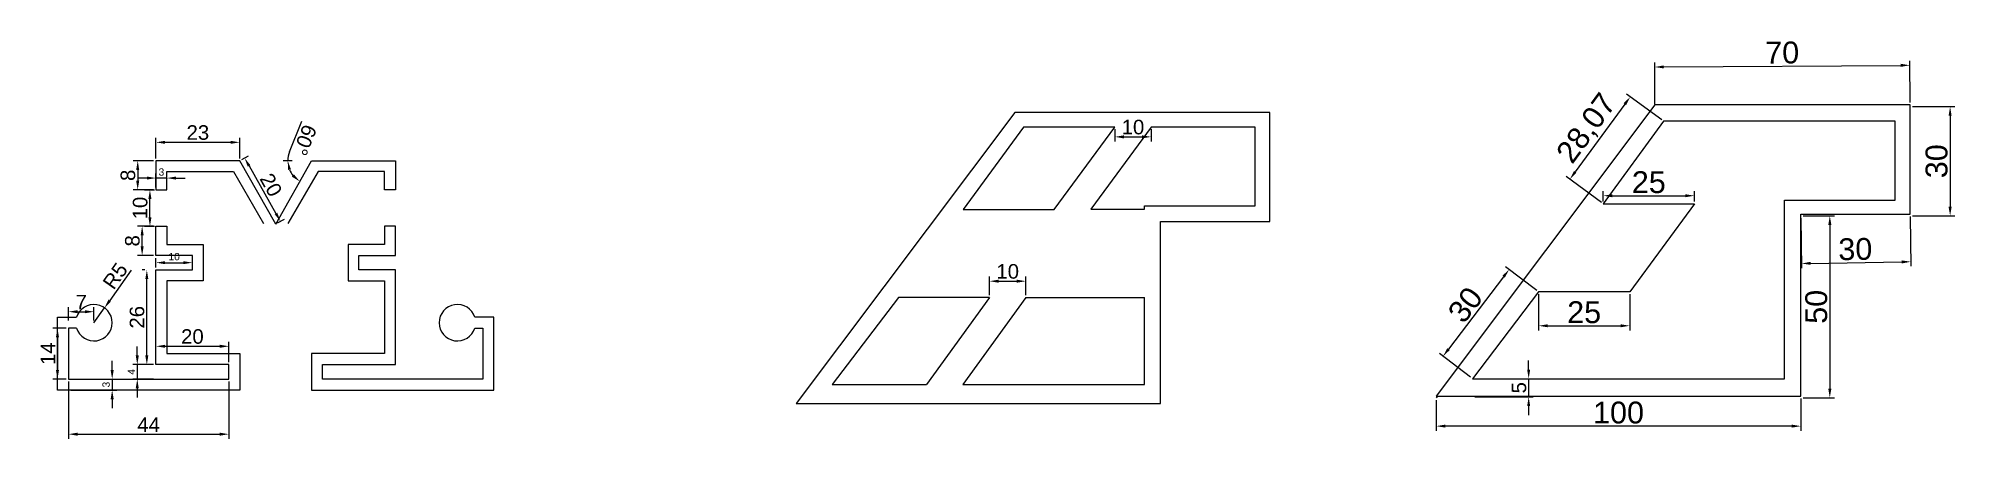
# Model space of a CAD drawing. Header units: millimetres. Extents: x 1484 to 6560, y 1637 to 2010.
# Drawn here: x 1677 to 2203, y 1812 to 1922 of the extents above; entities that cross this region are included whole.
import ezdxf

# ---------------------------------------------------------------- set-up
doc = ezdxf.new("R2010")
doc.units = ezdxf.units.MM
doc.styles.get("Standard").update_dxf_attribs({"font": 'arial.ttf'})
doc.dimstyles.new('ISO-25', dxfattribs={"dimtxt": 4, "dimasz": 2.5, "dimexe": 1.25, "dimexo": 0.625, "dimtad": 1, "dimtxsty": 'Standard', "dimcen": 2.5, "dimclrd": 1, "dimclrt": 4, "dimadec": 0, "dimazin": 0, "dimtfac": 1, "dimtmove": 0, "dimatfit": 3, "dimfxl": 1, "dimtfillclr": 6, "dimarcsym": 0})

msp = doc.modelspace()

# ---------------------------------------------------------------- blocks, each defined once
blk = doc.blocks.new('*D11')
at = {"color": 0, "linetype": 'Continuous', "lineweight": -2, "transparency": 16777216}
for p, q in [((1709.13, 1888.58), (1709.13, 1894.26)), ((1732.13, 1888.58), (1732.13, 1894.26))]:
    blk.add_line(p, q, dxfattribs=at)
at = {"color": 1, "linetype": 'Continuous', "lineweight": -2, "transparency": 16777216}
blk.add_line((1711.63, 1893.01), (1729.63, 1893.01), dxfattribs=at)
at = {"color": 1, "linetype": 'Continuous', "transparency": 16777216}
for points in [[(1711.63, 1893.42), (1711.63, 1892.59), (1709.13, 1893.01)], [(1729.63, 1893.42), (1729.63, 1892.59), (1732.13, 1893.01)]]:
    blk.add_solid(points, dxfattribs=at)
at = {"layer": 'Defpoints', "color": 0, "linetype": 'Continuous', "transparency": 16777216}
for p in [(1732.13, 1893.01), (1709.13, 1887.95), (1732.13, 1887.95)]:
    blk.add_point(p, dxfattribs=at)
at = {"color": 4, "linetype": 'Continuous', "transparency": 16777216, "insert": (1720.63, 1895.68), "char_height": 4, "attachment_point": 5}
blk.add_mtext('23', dxfattribs=at)
blk = doc.blocks.new('*D12')
at = {"color": 0, "linetype": 'Continuous', "lineweight": -2, "transparency": 16777216}
for p, q in [((1732.67, 1888.26), (1734.53, 1889.31)), ((1742.52, 1870.85), (1744.38, 1871.91))]:
    blk.add_line(p, q, dxfattribs=at)
at = {"color": 1, "linetype": 'Continuous', "lineweight": -2, "transparency": 16777216}
blk.add_line((1734.68, 1886.52), (1742.06, 1873.47), dxfattribs=at)
at = {"color": 1, "linetype": 'Continuous', "transparency": 16777216}
for points in [[(1735.04, 1886.73), (1734.31, 1886.32), (1733.44, 1888.7)], [(1742.42, 1873.67), (1741.7, 1873.26), (1743.29, 1871.29)]]:
    blk.add_solid(points, dxfattribs=at)
at = {"layer": 'Defpoints', "color": 0, "linetype": 'Continuous', "transparency": 16777216}
for p in [(1732.13, 1887.95), (1741.98, 1870.55), (1743.29, 1871.29)]:
    blk.add_point(p, dxfattribs=at)
at = {"color": 4, "linetype": 'Continuous', "transparency": 16777216, "insert": (1740.69, 1881.31), "char_height": 4, "attachment_point": 5, "rotation": 299.503}
blk.add_mtext('20', dxfattribs=at)
blk = doc.blocks.new('*D13')
at = {"color": 1, "linetype": 'Continuous', "lineweight": -2, "transparency": 16777216}
blk.add_line((1745.76, 1890.41), (1749.18, 1898.86), dxfattribs=at)
at = {"color": 0, "linetype": 'Continuous', "lineweight": -2, "transparency": 16777216}
blk.add_line((1746.48, 1887.95), (1744.04, 1887.95), dxfattribs=at)
at = {"color": 1, "linetype": 'Continuous', "lineweight": -2, "transparency": 16777216}
for start, end in [(157.9649, 180), (202.0351, 218.4619)]:
    blk.add_arc((1751.83, 1887.95), 6.54, start, end, dxfattribs=at)
at = {"color": 1, "linetype": 'Continuous', "transparency": 16777216}
for points in [[(1745.35, 1885.42), (1746.17, 1885.58), (1745.29, 1887.95)], [(1746.98, 1884.2), (1746.43, 1883.57), (1748.61, 1882.26)]]:
    blk.add_solid(points, dxfattribs=at)
at = {"layer": 'Defpoints', "color": 0, "linetype": 'Continuous', "transparency": 16777216}
for p in [(1747.1, 1887.95), (1751.83, 1887.95), (1751.83, 1887.95), (1746.84, 1883.72), (1741.98, 1870.55)]:
    blk.add_point(p, dxfattribs=at)
at = {"color": 4, "linetype": 'Continuous', "transparency": 16777216, "insert": (1749.95, 1893.63), "char_height": 4, "attachment_point": 5, "rotation": 247.9649}
blk.add_mtext('60°', dxfattribs=at)
blk = doc.blocks.new('*D14')
at = {"color": 0, "linetype": 'Continuous', "lineweight": -2, "transparency": 16777216}
for p, q in [((1685.13, 1827.33), (1685.13, 1811.58)), ((1729.13, 1827.33), (1729.13, 1811.58))]:
    blk.add_line(p, q, dxfattribs=at)
at = {"color": 1, "linetype": 'Continuous', "lineweight": -2, "transparency": 16777216}
blk.add_line((1687.63, 1812.83), (1726.63, 1812.83), dxfattribs=at)
at = {"color": 1, "linetype": 'Continuous', "transparency": 16777216}
for points in [[(1687.63, 1813.25), (1687.63, 1812.42), (1685.13, 1812.83)], [(1726.63, 1813.25), (1726.63, 1812.42), (1729.13, 1812.83)]]:
    blk.add_solid(points, dxfattribs=at)
at = {"layer": 'Defpoints', "color": 0, "linetype": 'Continuous', "transparency": 16777216}
for p in [(1685.13, 1827.95), (1729.13, 1827.95), (1729.13, 1812.83)]:
    blk.add_point(p, dxfattribs=at)
at = {"color": 4, "linetype": 'Continuous', "transparency": 16777216, "insert": (1707.13, 1815.46), "char_height": 4, "attachment_point": 5}
blk.add_mtext('44', dxfattribs=at)
blk = doc.blocks.new('*D15')
at = {"color": 1, "linetype": 'Continuous', "lineweight": -2, "transparency": 16777216}
for p, q in [((1697.12, 1830.45), (1697.12, 1832.95)), ((1697.12, 1827.95), (1697.12, 1824.95)), ((1697.12, 1822.45), (1697.12, 1819.95))]:
    blk.add_line(p, q, dxfattribs=at)
at = {"color": 0, "linetype": 'Continuous', "lineweight": -2, "transparency": 16777216}
for p, q in [((1685.75, 1827.95), (1698.37, 1827.95)), ((1685.75, 1824.95), (1698.37, 1824.95))]:
    blk.add_line(p, q, dxfattribs=at)
at = {"color": 1, "linetype": 'Continuous', "transparency": 16777216}
for points in [[(1696.7, 1830.45), (1697.54, 1830.45), (1697.12, 1827.95)], [(1696.7, 1822.45), (1697.54, 1822.45), (1697.12, 1824.95)]]:
    blk.add_solid(points, dxfattribs=at)
at = {"layer": 'Defpoints', "color": 0, "linetype": 'Continuous', "transparency": 16777216}
for p in [(1685.13, 1827.95), (1685.13, 1824.95), (1697.12, 1824.95)]:
    blk.add_point(p, dxfattribs=at)
at = {"color": 4, "linetype": 'Continuous', "transparency": 16777216, "insert": (1695.47, 1826.45), "char_height": 2, "attachment_point": 5, "rotation": 90}
blk.add_mtext('3', dxfattribs=at)
blk = doc.blocks.new('*D16')
at = {"color": 0, "linetype": 'Continuous', "lineweight": -2, "transparency": 16777216}
for p, q in [((1684.5, 1841.95), (1680.87, 1841.95)), ((1684.5, 1827.95), (1680.87, 1827.95))]:
    blk.add_line(p, q, dxfattribs=at)
at = {"color": 1, "linetype": 'Continuous', "lineweight": -2, "transparency": 16777216}
blk.add_line((1682.12, 1839.45), (1682.12, 1830.45), dxfattribs=at)
at = {"color": 1, "linetype": 'Continuous', "transparency": 16777216}
for points in [[(1681.7, 1839.45), (1682.54, 1839.45), (1682.12, 1841.95)], [(1681.7, 1830.45), (1682.54, 1830.45), (1682.12, 1827.95)]]:
    blk.add_solid(points, dxfattribs=at)
at = {"layer": 'Defpoints', "color": 0, "linetype": 'Continuous', "transparency": 16777216}
for p in [(1685.13, 1841.95), (1682.12, 1827.95), (1685.13, 1827.95)]:
    blk.add_point(p, dxfattribs=at)
at = {"color": 4, "linetype": 'Continuous', "transparency": 16777216, "insert": (1679.49, 1834.95), "char_height": 4, "attachment_point": 5, "rotation": 90}
blk.add_mtext('14', dxfattribs=at)
blk = doc.blocks.new('*D17')
at = {"color": 1, "linetype": 'Continuous', "lineweight": -2, "transparency": 16777216}
for p, q in [((1702.37, 1857.92), (1696.46, 1849.57)), ((1692.13, 1843.45), (1695.02, 1847.53))]:
    blk.add_line(p, q, dxfattribs=at)
at = {"color": 1, "linetype": 'Continuous', "transparency": 16777216}
blk.add_solid([(1696.12, 1849.81), (1696.8, 1849.33), (1695.02, 1847.53)], dxfattribs=at)
at = {"layer": 'Defpoints', "color": 0, "linetype": 'Continuous', "transparency": 16777216}
for p in [(1695.02, 1847.53), (1692.13, 1843.45)]:
    blk.add_point(p, dxfattribs=at)
at = {"color": 4, "linetype": 'Continuous', "transparency": 16777216, "insert": (1697.97, 1856.3), "char_height": 4, "attachment_point": 5, "rotation": 54.6945}
blk.add_mtext('R5', dxfattribs=at)
blk = doc.blocks.new('*D18')
at = {"color": 0, "linetype": 'Continuous', "lineweight": -2, "transparency": 16777216}
for p, q in [((1685.13, 1844.08), (1685.13, 1847.73)), ((1692.13, 1844.08), (1692.13, 1847.73))]:
    blk.add_line(p, q, dxfattribs=at)
at = {"color": 1, "linetype": 'Continuous', "lineweight": -2, "transparency": 16777216}
blk.add_line((1687.63, 1846.48), (1689.63, 1846.48), dxfattribs=at)
at = {"color": 1, "linetype": 'Continuous', "transparency": 16777216}
for points in [[(1687.63, 1846.9), (1687.63, 1846.06), (1685.13, 1846.48)], [(1689.63, 1846.9), (1689.63, 1846.06), (1692.13, 1846.48)]]:
    blk.add_solid(points, dxfattribs=at)
at = {"layer": 'Defpoints', "color": 0, "linetype": 'Continuous', "transparency": 16777216}
for p in [(1692.13, 1846.48), (1685.13, 1843.45), (1692.13, 1843.45)]:
    blk.add_point(p, dxfattribs=at)
at = {"color": 4, "linetype": 'Continuous', "transparency": 16777216, "insert": (1688.63, 1849.1), "char_height": 4, "attachment_point": 5}
blk.add_mtext('7', dxfattribs=at)
blk = doc.blocks.new('*D19')
at = {"color": 1, "linetype": 'Continuous', "lineweight": -2, "transparency": 16777216}
for p, q in [((1704.01, 1834.45), (1704.01, 1836.95)), ((1704.01, 1831.95), (1704.01, 1827.95)), ((1704.01, 1825.45), (1704.01, 1822.95))]:
    blk.add_line(p, q, dxfattribs=at)
at = {"color": 0, "linetype": 'Continuous', "lineweight": -2, "transparency": 16777216}
for p, q in [((1708.5, 1831.95), (1702.76, 1831.95)), ((1708.5, 1827.95), (1702.76, 1827.95))]:
    blk.add_line(p, q, dxfattribs=at)
at = {"color": 1, "linetype": 'Continuous', "transparency": 16777216}
for points in [[(1703.59, 1834.45), (1704.42, 1834.45), (1704.01, 1831.95)], [(1703.59, 1825.45), (1704.42, 1825.45), (1704.01, 1827.95)]]:
    blk.add_solid(points, dxfattribs=at)
at = {"layer": 'Defpoints', "color": 0, "linetype": 'Continuous', "transparency": 16777216}
for p in [(1709.13, 1831.95), (1704.01, 1827.95), (1709.13, 1827.95)]:
    blk.add_point(p, dxfattribs=at)
at = {"color": 4, "linetype": 'Continuous', "transparency": 16777216, "insert": (1702.38, 1829.95), "char_height": 2, "attachment_point": 5, "rotation": 90}
blk.add_mtext('4', dxfattribs=at)
blk = doc.blocks.new('*D20')
at = {"color": 0, "linetype": 'Continuous', "lineweight": -2, "transparency": 16777216}
for p, q in [((1709.13, 1832.58), (1709.13, 1838.23)), ((1729.13, 1832.58), (1729.13, 1838.23))]:
    blk.add_line(p, q, dxfattribs=at)
at = {"color": 1, "linetype": 'Continuous', "lineweight": -2, "transparency": 16777216}
blk.add_line((1711.63, 1836.98), (1726.63, 1836.98), dxfattribs=at)
at = {"color": 1, "linetype": 'Continuous', "transparency": 16777216}
for points in [[(1711.63, 1837.4), (1711.63, 1836.56), (1709.13, 1836.98)], [(1726.63, 1837.4), (1726.63, 1836.56), (1729.13, 1836.98)]]:
    blk.add_solid(points, dxfattribs=at)
at = {"layer": 'Defpoints', "color": 0, "linetype": 'Continuous', "transparency": 16777216}
for p in [(1729.13, 1836.98), (1709.13, 1831.95), (1729.13, 1831.95)]:
    blk.add_point(p, dxfattribs=at)
at = {"color": 4, "linetype": 'Continuous', "transparency": 16777216, "insert": (1719.13, 1839.65), "char_height": 4, "attachment_point": 5}
blk.add_mtext('20', dxfattribs=at)
blk = doc.blocks.new('*D21')
at = {"color": 0, "linetype": 'Continuous', "lineweight": -2, "transparency": 16777216}
for p, q in [((1706.11, 1857.95), (1705.38, 1857.95)), ((1706.11, 1831.95), (1705.38, 1831.95))]:
    blk.add_line(p, q, dxfattribs=at)
at = {"color": 1, "linetype": 'Continuous', "lineweight": -2, "transparency": 16777216}
blk.add_line((1706.63, 1834.45), (1706.63, 1855.45), dxfattribs=at)
at = {"color": 1, "linetype": 'Continuous', "transparency": 16777216}
for points in [[(1706.21, 1855.45), (1707.04, 1855.45), (1706.63, 1857.95)], [(1706.21, 1834.45), (1707.04, 1834.45), (1706.63, 1831.95)]]:
    blk.add_solid(points, dxfattribs=at)
at = {"layer": 'Defpoints', "color": 0, "linetype": 'Continuous', "transparency": 16777216}
for p in [(1706.63, 1857.95), (1706.73, 1857.95), (1706.73, 1831.95)]:
    blk.add_point(p, dxfattribs=at)
at = {"color": 4, "linetype": 'Continuous', "transparency": 16777216, "insert": (1703.96, 1844.95), "char_height": 4, "attachment_point": 5, "rotation": 90}
blk.add_mtext('26', dxfattribs=at)
blk = doc.blocks.new('*D22')
at = {"color": 0, "linetype": 'Continuous', "lineweight": -2, "transparency": 16777216}
for p, q in [((1709.13, 1858.58), (1709.13, 1861.2)), ((1719.13, 1858.58), (1719.13, 1861.2))]:
    blk.add_line(p, q, dxfattribs=at)
at = {"color": 1, "linetype": 'Continuous', "lineweight": -2, "transparency": 16777216}
blk.add_line((1711.63, 1859.95), (1716.63, 1859.95), dxfattribs=at)
at = {"color": 1, "linetype": 'Continuous', "transparency": 16777216}
for points in [[(1711.63, 1860.37), (1711.63, 1859.54), (1709.13, 1859.95)], [(1716.63, 1860.37), (1716.63, 1859.54), (1719.13, 1859.95)]]:
    blk.add_solid(points, dxfattribs=at)
at = {"layer": 'Defpoints', "color": 0, "linetype": 'Continuous', "transparency": 16777216}
for p in [(1709.13, 1857.95), (1719.13, 1859.95), (1719.13, 1857.95)]:
    blk.add_point(p, dxfattribs=at)
at = {"color": 4, "linetype": 'Continuous', "transparency": 16777216, "insert": (1714.13, 1861.6), "char_height": 2, "attachment_point": 5}
blk.add_mtext('10', dxfattribs=at)
blk = doc.blocks.new('*D23')
at = {"color": 0, "linetype": 'Continuous', "lineweight": -2, "transparency": 16777216}
for p, q in [((1708.5, 1869.95), (1704.09, 1869.95)), ((1708.5, 1861.95), (1704.09, 1861.95))]:
    blk.add_line(p, q, dxfattribs=at)
at = {"color": 1, "linetype": 'Continuous', "lineweight": -2, "transparency": 16777216}
blk.add_line((1705.34, 1864.45), (1705.34, 1867.45), dxfattribs=at)
at = {"color": 1, "linetype": 'Continuous', "transparency": 16777216}
for points in [[(1704.93, 1867.45), (1705.76, 1867.45), (1705.34, 1869.95)], [(1704.93, 1864.45), (1705.76, 1864.45), (1705.34, 1861.95)]]:
    blk.add_solid(points, dxfattribs=at)
at = {"layer": 'Defpoints', "color": 0, "linetype": 'Continuous', "transparency": 16777216}
for p in [(1705.34, 1869.95), (1709.13, 1869.95), (1709.13, 1861.95)]:
    blk.add_point(p, dxfattribs=at)
at = {"color": 4, "linetype": 'Continuous', "transparency": 16777216, "insert": (1702.68, 1865.95), "char_height": 4, "attachment_point": 5, "rotation": 90}
blk.add_mtext('8', dxfattribs=at)
blk = doc.blocks.new('*D24')
at = {"color": 0, "linetype": 'Continuous', "lineweight": -2, "transparency": 16777216}
for p, q in [((1705.97, 1879.95), (1708.73, 1879.95)), ((1705.97, 1869.95), (1708.73, 1869.95))]:
    blk.add_line(p, q, dxfattribs=at)
at = {"color": 1, "linetype": 'Continuous', "lineweight": -2, "transparency": 16777216}
blk.add_line((1707.48, 1872.45), (1707.48, 1877.45), dxfattribs=at)
at = {"color": 1, "linetype": 'Continuous', "transparency": 16777216}
for points in [[(1707.06, 1877.45), (1707.9, 1877.45), (1707.48, 1879.95)], [(1707.06, 1872.45), (1707.9, 1872.45), (1707.48, 1869.95)]]:
    blk.add_solid(points, dxfattribs=at)
at = {"layer": 'Defpoints', "color": 0, "linetype": 'Continuous', "transparency": 16777216}
for p in [(1705.34, 1879.95), (1707.48, 1879.95), (1705.34, 1869.95)]:
    blk.add_point(p, dxfattribs=at)
at = {"color": 4, "linetype": 'Continuous', "transparency": 16777216, "insert": (1704.81, 1874.95), "char_height": 4, "attachment_point": 5, "rotation": 90}
blk.add_mtext('10', dxfattribs=at)
blk = doc.blocks.new('*D25')
at = {"color": 0, "linetype": 'Continuous', "lineweight": -2, "transparency": 16777216}
for p, q in [((1708.5, 1887.95), (1702.88, 1887.95)), ((1708.5, 1879.95), (1702.88, 1879.95))]:
    blk.add_line(p, q, dxfattribs=at)
at = {"color": 1, "linetype": 'Continuous', "lineweight": -2, "transparency": 16777216}
blk.add_line((1704.13, 1885.45), (1704.13, 1882.45), dxfattribs=at)
at = {"color": 1, "linetype": 'Continuous', "transparency": 16777216}
for points in [[(1703.71, 1885.45), (1704.54, 1885.45), (1704.13, 1887.95)], [(1703.71, 1882.45), (1704.54, 1882.45), (1704.13, 1879.95)]]:
    blk.add_solid(points, dxfattribs=at)
at = {"layer": 'Defpoints', "color": 0, "linetype": 'Continuous', "transparency": 16777216}
for p in [(1709.13, 1887.95), (1704.13, 1879.95), (1709.13, 1879.95)]:
    blk.add_point(p, dxfattribs=at)
at = {"color": 4, "linetype": 'Continuous', "transparency": 16777216, "insert": (1701.46, 1883.95), "char_height": 4, "attachment_point": 5, "rotation": 90}
blk.add_mtext('8', dxfattribs=at)
blk = doc.blocks.new('*D26')
at = {"color": 1, "linetype": 'Continuous', "lineweight": -2, "transparency": 16777216}
for p, q in [((1706.63, 1883.19), (1704.13, 1883.19)), ((1712.13, 1883.19), (1709.13, 1883.19)), ((1714.63, 1883.19), (1717.13, 1883.19))]:
    blk.add_line(p, q, dxfattribs=at)
at = {"color": 0, "linetype": 'Continuous', "lineweight": -2, "transparency": 16777216}
for p, q in [((1709.13, 1880.58), (1709.13, 1884.44)), ((1712.13, 1880.58), (1712.13, 1884.44))]:
    blk.add_line(p, q, dxfattribs=at)
at = {"color": 1, "linetype": 'Continuous', "transparency": 16777216}
for points in [[(1706.63, 1883.61), (1706.63, 1882.77), (1709.13, 1883.19)], [(1714.63, 1883.61), (1714.63, 1882.77), (1712.13, 1883.19)]]:
    blk.add_solid(points, dxfattribs=at)
at = {"layer": 'Defpoints', "color": 0, "linetype": 'Continuous', "transparency": 16777216}
for p in [(1709.13, 1883.19), (1709.13, 1879.95), (1712.13, 1879.95)]:
    blk.add_point(p, dxfattribs=at)
at = {"color": 4, "linetype": 'Continuous', "transparency": 16777216, "insert": (1710.63, 1884.84), "char_height": 2, "attachment_point": 5}
blk.add_mtext('3', dxfattribs=at)
blk = doc.blocks.new('*D27')
at = {"color": 0, "linetype": 'Continuous', "lineweight": -2, "transparency": 16777216}
for p, q in [((1937.79, 1850.99), (1937.79, 1856.11)), ((1947.79, 1850.99), (1947.79, 1856.11))]:
    blk.add_line(p, q, dxfattribs=at)
at = {"color": 1, "linetype": 'Continuous', "lineweight": -2, "transparency": 16777216}
blk.add_line((1940.29, 1854.86), (1945.29, 1854.86), dxfattribs=at)
at = {"color": 1, "linetype": 'Continuous', "transparency": 16777216}
for points in [[(1940.29, 1855.28), (1940.29, 1854.45), (1937.79, 1854.86)], [(1945.29, 1855.28), (1945.29, 1854.45), (1947.79, 1854.86)]]:
    blk.add_solid(points, dxfattribs=at)
at = {"layer": 'Defpoints', "color": 0, "linetype": 'Continuous', "transparency": 16777216}
for p in [(1947.79, 1854.86), (1937.79, 1850.37), (1947.79, 1850.37)]:
    blk.add_point(p, dxfattribs=at)
at = {"color": 4, "linetype": 'Continuous', "transparency": 16777216, "insert": (1942.79, 1857.53), "char_height": 4, "attachment_point": 5}
blk.add_mtext('10', dxfattribs=at)
blk = doc.blocks.new('*D28')
at = {"color": 0, "linetype": 'Continuous', "lineweight": -2, "transparency": 16777216}
for p, q in [((2060.36, 1822.2), (2060.36, 1813.79)), ((2160.36, 1822.67), (2160.36, 1813.79))]:
    blk.add_line(p, q, dxfattribs=at)
at = {"color": 1, "linetype": 'Continuous', "lineweight": -2, "transparency": 16777216}
blk.add_line((2157.86, 1815.04), (2062.86, 1815.04), dxfattribs=at)
at = {"color": 1, "linetype": 'Continuous', "transparency": 16777216}
for points in [[(2062.86, 1815.46), (2062.86, 1814.63), (2060.36, 1815.04)], [(2157.86, 1815.46), (2157.86, 1814.63), (2160.36, 1815.04)]]:
    blk.add_solid(points, dxfattribs=at)
at = {"layer": 'Defpoints', "color": 0, "linetype": 'Continuous', "transparency": 16777216}
for p in [(2060.36, 1822.82), (2160.36, 1823.29), (2060.36, 1815.04)]:
    blk.add_point(p, dxfattribs=at)
at = {"color": 4, "linetype": 'Continuous', "transparency": 16777216, "insert": (2110.36, 1818.73), "char_height": 6, "attachment_point": 5}
blk.add_mtext('100', dxfattribs=at)
blk = doc.blocks.new('*D29')
at = {"color": 1, "linetype": 'Continuous', "lineweight": -2, "transparency": 16777216}
blk.add_line((2078.85, 1856.1), (2063.72, 1836.2), dxfattribs=at)
at = {"color": 0, "linetype": 'Continuous', "lineweight": -2, "transparency": 16777216}
for p, q in [((2087.93, 1852.34), (2079.37, 1858.85)), ((2069.78, 1828.46), (2061.22, 1834.97))]:
    blk.add_line(p, q, dxfattribs=at)
at = {"color": 1, "linetype": 'Continuous', "transparency": 16777216}
for points in [[(2078.52, 1856.36), (2079.18, 1855.85), (2080.36, 1858.09)], [(2063.39, 1836.45), (2064.06, 1835.95), (2062.21, 1834.21)]]:
    blk.add_solid(points, dxfattribs=at)
at = {"layer": 'Defpoints', "color": 0, "linetype": 'Continuous', "transparency": 16777216}
for p in [(2088.43, 1851.96), (2062.21, 1834.21), (2070.28, 1828.08)]:
    blk.add_point(p, dxfattribs=at)
at = {"color": 4, "linetype": 'Continuous', "transparency": 16777216, "insert": (2068.35, 1848.39), "char_height": 6, "attachment_point": 5, "rotation": 52.7642}
blk.add_mtext('30', dxfattribs=at)
blk = doc.blocks.new('*D30')
at = {"color": 1, "linetype": 'Continuous', "lineweight": -2, "transparency": 16777216}
blk.add_line((2112.1, 1903.5), (2098.48, 1884.88), dxfattribs=at)
at = {"color": 0, "linetype": 'Continuous', "lineweight": -2, "transparency": 16777216}
for p, q in [((2122.24, 1899.18), (2112.57, 1906.25)), ((2105.67, 1876.52), (2096, 1883.6))]:
    blk.add_line(p, q, dxfattribs=at)
at = {"color": 1, "linetype": 'Continuous', "transparency": 16777216}
for points in [[(2111.76, 1903.74), (2112.44, 1903.25), (2113.58, 1905.51)], [(2098.15, 1885.12), (2098.82, 1884.63), (2097.01, 1882.86)]]:
    blk.add_solid(points, dxfattribs=at)
at = {"layer": 'Defpoints', "color": 0, "linetype": 'Continuous', "transparency": 16777216}
for p in [(2122.74, 1898.81), (2097.01, 1882.86), (2106.17, 1876.15)]:
    blk.add_point(p, dxfattribs=at)
at = {"color": 4, "linetype": 'Continuous', "transparency": 16777216, "insert": (2101.88, 1896.68), "char_height": 6, "attachment_point": 5, "rotation": 53.8167}
blk.add_mtext('28,07', dxfattribs=at)
blk = doc.blocks.new('*D31')
at = {"color": 0, "linetype": 'Continuous', "lineweight": -2, "transparency": 16777216}
for p, q in [((2120.36, 1903.45), (2120.28, 1914.95)), ((2190.36, 1903.92), (2190.28, 1915.43))]:
    blk.add_line(p, q, dxfattribs=at)
at = {"color": 1, "linetype": 'Continuous', "lineweight": -2, "transparency": 16777216}
blk.add_line((2122.79, 1913.72), (2187.79, 1914.16), dxfattribs=at)
at = {"color": 1, "linetype": 'Continuous', "transparency": 16777216}
for points in [[(2122.79, 1914.14), (2122.79, 1913.3), (2120.29, 1913.7)], [(2187.79, 1914.58), (2187.79, 1913.74), (2190.29, 1914.18)]]:
    blk.add_solid(points, dxfattribs=at)
at = {"layer": 'Defpoints', "color": 0, "linetype": 'Continuous', "transparency": 16777216}
for p in [(2190.29, 1914.18), (2190.36, 1903.29), (2120.36, 1902.82)]:
    blk.add_point(p, dxfattribs=at)
at = {"color": 4, "linetype": 'Continuous', "transparency": 16777216, "insert": (2155.26, 1917.63), "char_height": 6, "attachment_point": 5, "rotation": 0.3881}
blk.add_mtext('70', dxfattribs=at)
blk = doc.blocks.new('*D32')
at = {"color": 0, "linetype": 'Continuous', "lineweight": -2, "transparency": 16777216}
for p, q in [((2190.99, 1902.82), (2202.58, 1902.82)), ((2190.99, 1872.82), (2202.58, 1872.82))]:
    blk.add_line(p, q, dxfattribs=at)
at = {"color": 1, "linetype": 'Continuous', "lineweight": -2, "transparency": 16777216}
blk.add_line((2201.33, 1900.32), (2201.33, 1875.32), dxfattribs=at)
at = {"color": 1, "linetype": 'Continuous', "transparency": 16777216}
for points in [[(2200.91, 1900.32), (2201.75, 1900.32), (2201.33, 1902.82)], [(2200.91, 1875.32), (2201.75, 1875.32), (2201.33, 1872.82)]]:
    blk.add_solid(points, dxfattribs=at)
at = {"layer": 'Defpoints', "color": 0, "linetype": 'Continuous', "transparency": 16777216}
for p in [(2190.36, 1902.82), (2190.36, 1872.82), (2201.33, 1872.82)]:
    blk.add_point(p, dxfattribs=at)
at = {"color": 4, "linetype": 'Continuous', "transparency": 16777216, "insert": (2197.64, 1887.82), "char_height": 6, "attachment_point": 5, "rotation": 90}
blk.add_mtext('30', dxfattribs=at)
blk = doc.blocks.new('*D33')
at = {"color": 0, "linetype": 'Continuous', "lineweight": -2, "transparency": 16777216}
for p, q in [((2160.37, 1872.2), (2160.59, 1858.47)), ((2190.37, 1872.67), (2190.59, 1858.95))]:
    blk.add_line(p, q, dxfattribs=at)
at = {"color": 1, "linetype": 'Continuous', "lineweight": -2, "transparency": 16777216}
blk.add_line((2163.07, 1859.76), (2188.07, 1860.16), dxfattribs=at)
at = {"color": 1, "linetype": 'Continuous', "transparency": 16777216}
for points in [[(2163.06, 1860.18), (2163.08, 1859.35), (2160.57, 1859.72)], [(2188.06, 1860.57), (2188.08, 1859.74), (2190.57, 1860.2)]]:
    blk.add_solid(points, dxfattribs=at)
at = {"layer": 'Defpoints', "color": 0, "linetype": 'Continuous', "transparency": 16777216}
for p in [(2160.36, 1872.82), (2190.36, 1873.29), (2190.57, 1860.2)]:
    blk.add_point(p, dxfattribs=at)
at = {"color": 4, "linetype": 'Continuous', "transparency": 16777216, "insert": (2175.32, 1863.65), "char_height": 6, "attachment_point": 5, "rotation": 0.9054}
blk.add_mtext('30', dxfattribs=at)
blk = doc.blocks.new('*D34')
at = {"color": 0, "linetype": 'Continuous', "lineweight": -2, "transparency": 16777216}
for p, q in [((2160.99, 1872.82), (2169.58, 1872.82)), ((2160.99, 1822.82), (2169.58, 1822.82))]:
    blk.add_line(p, q, dxfattribs=at)
at = {"color": 1, "linetype": 'Continuous', "lineweight": -2, "transparency": 16777216}
blk.add_line((2168.33, 1870.32), (2168.33, 1825.32), dxfattribs=at)
at = {"color": 1, "linetype": 'Continuous', "transparency": 16777216}
for points in [[(2167.91, 1870.32), (2168.75, 1870.32), (2168.33, 1872.82)], [(2167.91, 1825.32), (2168.75, 1825.32), (2168.33, 1822.82)]]:
    blk.add_solid(points, dxfattribs=at)
at = {"layer": 'Defpoints', "color": 0, "linetype": 'Continuous', "transparency": 16777216}
for p in [(2160.36, 1872.82), (2160.36, 1822.82), (2168.33, 1822.82)]:
    blk.add_point(p, dxfattribs=at)
at = {"color": 4, "linetype": 'Continuous', "transparency": 16777216, "insert": (2164.64, 1847.82), "char_height": 6, "attachment_point": 5, "rotation": 90}
blk.add_mtext('50', dxfattribs=at)
blk = doc.blocks.new('*D35')
at = {"color": 0, "linetype": 'Continuous', "lineweight": -2, "transparency": 16777216}
for p, q in [((2088.43, 1851.34), (2088.43, 1841.36)), ((2113.43, 1851.34), (2113.43, 1841.36))]:
    blk.add_line(p, q, dxfattribs=at)
at = {"color": 1, "linetype": 'Continuous', "lineweight": -2, "transparency": 16777216}
blk.add_line((2090.93, 1842.61), (2110.93, 1842.61), dxfattribs=at)
at = {"color": 1, "linetype": 'Continuous', "transparency": 16777216}
for points in [[(2090.93, 1843.03), (2090.93, 1842.2), (2088.43, 1842.61)], [(2110.93, 1843.03), (2110.93, 1842.2), (2113.43, 1842.61)]]:
    blk.add_solid(points, dxfattribs=at)
at = {"layer": 'Defpoints', "color": 0, "linetype": 'Continuous', "transparency": 16777216}
for p in [(2088.43, 1851.96), (2113.43, 1851.96), (2113.43, 1842.61)]:
    blk.add_point(p, dxfattribs=at)
at = {"color": 4, "linetype": 'Continuous', "transparency": 16777216, "insert": (2100.93, 1846.3), "char_height": 6, "attachment_point": 5}
blk.add_mtext('25', dxfattribs=at)
blk = doc.blocks.new('*D36')
at = {"color": 0, "linetype": 'Continuous', "lineweight": -2, "transparency": 16777216}
for p, q in [((2106.17, 1876.78), (2106.17, 1879.59)), ((2131.17, 1876.78), (2131.17, 1879.59))]:
    blk.add_line(p, q, dxfattribs=at)
at = {"color": 1, "linetype": 'Continuous', "lineweight": -2, "transparency": 16777216}
blk.add_line((2108.67, 1878.34), (2128.67, 1878.34), dxfattribs=at)
at = {"color": 1, "linetype": 'Continuous', "transparency": 16777216}
for points in [[(2108.67, 1878.75), (2108.67, 1877.92), (2106.17, 1878.34)], [(2128.67, 1878.75), (2128.67, 1877.92), (2131.17, 1878.34)]]:
    blk.add_solid(points, dxfattribs=at)
at = {"layer": 'Defpoints', "color": 0, "linetype": 'Continuous', "transparency": 16777216}
for p in [(2131.17, 1878.34), (2106.17, 1876.15), (2131.17, 1876.15)]:
    blk.add_point(p, dxfattribs=at)
at = {"color": 4, "linetype": 'Continuous', "transparency": 16777216, "insert": (2118.67, 1882.03), "char_height": 6, "attachment_point": 5}
blk.add_mtext('25', dxfattribs=at)
blk = doc.blocks.new('*D109')
at = {"color": 0, "linetype": 'Continuous', "lineweight": -2, "transparency": 16777216}
for p, q in [((1972.16, 1896.59), (1972.16, 1893.26)), ((1982.16, 1896.59), (1982.16, 1893.26))]:
    blk.add_line(p, q, dxfattribs=at)
at = {"color": 1, "linetype": 'Continuous', "lineweight": -2, "transparency": 16777216}
blk.add_line((1974.66, 1894.51), (1979.66, 1894.51), dxfattribs=at)
at = {"color": 1, "linetype": 'Continuous', "transparency": 16777216}
for points in [[(1974.66, 1894.92), (1974.66, 1894.09), (1972.16, 1894.51)], [(1979.66, 1894.92), (1979.66, 1894.09), (1982.16, 1894.51)]]:
    blk.add_solid(points, dxfattribs=at)
at = {"layer": 'Defpoints', "color": 0, "linetype": 'Continuous', "transparency": 16777216}
for p in [(1972.16, 1897.21), (1982.16, 1897.21), (1982.16, 1894.51)]:
    blk.add_point(p, dxfattribs=at)
at = {"color": 4, "linetype": 'Continuous', "transparency": 16777216, "insert": (1977.16, 1897.18), "char_height": 4, "attachment_point": 5}
blk.add_mtext('10', dxfattribs=at)
blk = doc.blocks.new('*D110')
at = {"color": 1, "linetype": 'Continuous', "lineweight": -2, "transparency": 16777216}
for p, q in [((2085.71, 1830.58), (2085.71, 1833.08)), ((2085.71, 1828.08), (2085.71, 1823.08)), ((2085.71, 1820.58), (2085.71, 1818.08))]:
    blk.add_line(p, q, dxfattribs=at)
at = {"color": 0, "linetype": 'Continuous', "lineweight": -2, "transparency": 16777216}
for p, q in [((2070.9, 1828.08), (2086.96, 1828.08)), ((2070.9, 1823.08), (2086.96, 1823.08))]:
    blk.add_line(p, q, dxfattribs=at)
at = {"color": 1, "linetype": 'Continuous', "transparency": 16777216}
for points in [[(2085.3, 1830.58), (2086.13, 1830.58), (2085.71, 1828.08)], [(2085.3, 1820.58), (2086.13, 1820.58), (2085.71, 1823.08)]]:
    blk.add_solid(points, dxfattribs=at)
at = {"layer": 'Defpoints', "color": 0, "linetype": 'Continuous', "transparency": 16777216}
for p in [(2070.28, 1828.08), (2070.28, 1823.08), (2085.71, 1823.08)]:
    blk.add_point(p, dxfattribs=at)
at = {"color": 4, "linetype": 'Continuous', "transparency": 16777216, "insert": (2083.06, 1825.58), "char_height": 4, "attachment_point": 5, "rotation": 90}
blk.add_mtext('5', dxfattribs=at)

# ---------------------------------------------------------------- dimensions: what is measured, and where the dimension line sits
at = {"linetype": 'Continuous'}
for p1, p2, distance, picture, middle in [((2120.362, 1902.82), (2190.362, 1903.294), 10.882, '*D31', (2155.264, 1917.628)), ((2122.745, 1898.807), (2106.175, 1876.153), -11.359, '*D30', (2101.877, 1896.684)), ((2106.175, 1876.153), (2131.175, 1876.153), 2.184, '*D36', (2118.675, 1882.025)), ((2088.43, 1851.964), (2070.277, 1828.079), -10.132, '*D29', (2068.349, 1848.385))]:
    dim = msp.add_aligned_dim(p1=p1, p2=p2, distance=distance, dimstyle='ISO-25', override={"dimtxt": 6}, dxfattribs=at)
    dim.commit()
    dim.dimension.update_dxf_attribs({"geometry": picture, "text_midpoint": middle})
for base, p1, p2, picture, middle in [((1732.128, 1893.008), (1709.128, 1887.952), (1732.128, 1887.952), '*D11', (1720.628, 1895.676)), ((1692.128, 1846.478), (1685.128, 1843.452), (1692.128, 1843.452), '*D18', (1688.628, 1849.103)), ((1729.128, 1836.98), (1709.128, 1831.952), (1729.128, 1831.952), '*D20', (1719.128, 1839.648))]:
    dim = msp.add_linear_dim(base=base, p1=p1, p2=p2, dimstyle='ISO-25', dxfattribs=at)
    dim.commit()
    dim.dimension.update_dxf_attribs({"geometry": picture, "text_midpoint": middle})
dim = msp.add_angular_dim_2l(base=(1746.84, 1883.719), line1=((1751.826, 1887.952), (1747.1, 1887.952)), line2=((1741.977, 1870.546), (1751.826, 1887.952)), dimstyle='ISO-25', dxfattribs=at)
dim.commit()
dim.dimension.update_dxf_attribs({"geometry": '*D13', "text_midpoint": (1749.946, 1893.632)})
for p1, p2, distance, picture, middle in [((1972.157, 1897.211), (1982.157, 1897.211), -2.703, '*D109', (1977.157, 1897.175)), ((1732.128, 1887.952), (1741.977, 1870.546), 1.512, '*D12', (1740.69, 1881.307))]:
    dim = msp.add_aligned_dim(p1=p1, p2=p2, distance=distance, dimstyle='ISO-25', dxfattribs=at)
    dim.commit()
    dim.dimension.update_dxf_attribs({"geometry": picture, "text_midpoint": middle})
for base, p1, p2, angle, override, picture, middle, dimtype in [((2201.33, 1872.82), (2190.362, 1902.82), (2190.362, 1872.82), 90, {"dimtxt": 6}, '*D32', (2201.33, 1887.82), 160), ((2190.569, 1860.197), (2160.362, 1872.82), (2190.362, 1873.294), 0.90543, {"dimtxt": 6}, '*D33', (2175.378, 1859.957), 161), ((1704.006, 1827.952), (1709.128, 1831.952), (1709.128, 1827.952), 90, {"dimtxt": 2}, '*D19', (1704.006, 1829.952), 160)]:
    dim = msp.add_linear_dim(base=base, p1=p1, p2=p2, angle=angle, dimstyle='ISO-25', override=override, dxfattribs=at)
    dim.commit()
    dim.dimension.update_dxf_attribs({"geometry": picture, "text_midpoint": middle, "dimtype": dimtype})
for base, p1, p2, picture, middle in [((1704.128, 1879.952), (1709.128, 1887.952), (1709.128, 1879.952), '*D25', (1704.128, 1883.952)), ((1682.121, 1827.952), (1685.128, 1841.952), (1685.128, 1827.952), '*D16', (1682.121, 1834.952))]:
    dim = msp.add_linear_dim(base=base, p1=p1, p2=p2, angle=90, dimstyle='ISO-25', dxfattribs=at)
    dim.commit()
    dim.dimension.update_dxf_attribs({"geometry": picture, "text_midpoint": middle, "dimtype": 160})
for base, p1, p2, override, picture, middle in [((1709.128, 1883.19), (1712.128, 1879.952), (1709.128, 1879.952), {"dimtxt": 2}, '*D26', (1710.628, 1884.836)), ((1719.128, 1859.952), (1709.128, 1857.952), (1719.128, 1857.952), {"dimtxt": 2}, '*D22', (1714.128, 1861.598)), ((1947.794, 1854.863), (1937.794, 1850.368), (1947.794, 1850.368), {"dimtxt": 4}, '*D27', (1942.794, 1857.53)), ((2060.362, 1815.042), (2160.362, 1823.294), (2060.362, 1822.82), {"dimtxt": 6}, '*D28', (2110.362, 1818.73))]:
    dim = msp.add_linear_dim(base=base, p1=p1, p2=p2, dimstyle='ISO-25', override=override, dxfattribs=at)
    dim.commit()
    dim.dimension.update_dxf_attribs({"geometry": picture, "text_midpoint": middle})
for base, p1, p2, picture, middle in [((1707.48, 1879.952), (1705.344, 1869.952), (1705.344, 1879.952), '*D24', (1704.813, 1874.952)), ((1705.344, 1869.952), (1709.128, 1861.952), (1709.128, 1869.952), '*D23', (1702.677, 1865.952)), ((1706.626, 1857.952), (1706.733, 1831.952), (1706.733, 1857.952), '*D21', (1703.959, 1844.952)), ((2085.715, 1823.079), (2070.277, 1828.079), (2070.277, 1823.079), '*D110', (2083.056, 1825.579))]:
    dim = msp.add_linear_dim(base=base, p1=p1, p2=p2, angle=90, dimstyle='ISO-25', dxfattribs=at)
    dim.commit()
    dim.dimension.update_dxf_attribs({"geometry": picture, "text_midpoint": middle})
for base, p1, p2, override, picture, middle in [((2168.33, 1822.82), (2160.362, 1872.82), (2160.362, 1822.82), {"dimtxt": 6}, '*D34', (2164.642, 1847.82)), ((1697.121, 1824.952), (1685.128, 1827.952), (1685.128, 1824.952), {"dimtxt": 2}, '*D15', (1695.474, 1826.452))]:
    dim = msp.add_linear_dim(base=base, p1=p1, p2=p2, angle=90, dimstyle='ISO-25', override=override, dxfattribs=at)
    dim.commit()
    dim.dimension.update_dxf_attribs({"geometry": picture, "text_midpoint": middle})
dim = msp.add_radius_dim(center=(1692.128, 1843.452), mpoint=(1695.017, 1847.533), dimstyle='ISO-25', dxfattribs=at)
dim.commit()
dim.dimension.update_dxf_attribs({"geometry": '*D17', "text_midpoint": (1697.971, 1856.304)})
dim = msp.add_linear_dim(base=(2113.43, 1842.613), p1=(2088.43, 1851.964), p2=(2113.43, 1851.964), dimstyle='ISO-25', override={"dimtxt": 6}, dxfattribs=at)
dim.commit()
dim.dimension.update_dxf_attribs({"geometry": '*D35', "text_midpoint": (2100.93, 1842.613), "dimtype": 160})
dim = msp.add_linear_dim(base=(1729.128, 1812.833), p1=(1685.128, 1827.952), p2=(1729.128, 1827.952), dimstyle='ISO-25', dxfattribs=at)
dim.commit()
dim.dimension.update_dxf_attribs({"geometry": '*D14', "text_midpoint": (1707.128, 1812.833), "dimtype": 160})

# ---------------------------------------------------------------- linework, layer by layer
for p, q in [((1955.539, 1874.558), (1972.157, 1897.211)), ((1982.157, 1897.211), (1965.573, 1874.605)), ((1965.573, 1874.605), (1980.279, 1874.605)), ((1937.794, 1850.368), (1920.487, 1826.484)), ((1947.794, 1850.368), (1930.469, 1826.484)), ((1947.794, 1850.368), (1980.279, 1850.368))]:
    msp.add_line(p, q)
for points in [[(2160.362, 1823.294), (2160.362, 1873.294), (2190.362, 1873.294), (2190.362, 1903.294), (2120.362, 1903.294), (2060.362, 1823.294)], [(1984.726, 1821.225), (1984.726, 1871.225), (2014.726, 1871.225), (2014.726, 1901.225), (1944.726, 1901.225), (1884.726, 1821.225)], [(2070.277, 1828.079), (2155.915, 1828.079), (2155.915, 1877.15), (2186.279, 1877.15), (2186.279, 1898.807), (2122.745, 1898.807), (2106.175, 1876.153), (2131.175, 1876.153), (2113.43, 1851.964), (2088.43, 1851.964)]]:
    msp.add_lwpolyline(points, close=True)
for points in [[(2190.362, 1873.294), (2190.362, 1902.82)], [(1972.157, 1897.211), (1947.108, 1897.211), (1930.539, 1874.558), (1955.539, 1874.558)], [(1980.279, 1874.605), (1980.279, 1875.554), (2010.643, 1875.554), (2010.643, 1897.211), (1982.157, 1897.211)], [(1741.977, 1870.546), (1732.128, 1887.952), (1709.128, 1887.952), (1709.128, 1879.952), (1712.128, 1879.952), (1712.128, 1884.952), (1730.362, 1884.952), (1738.599, 1870.685)], [(1741.977, 1870.546), (1751.826, 1887.952), (1774.826, 1887.952), (1774.826, 1879.952), (1771.826, 1879.952), (1771.826, 1884.952), (1753.592, 1884.952), (1745.355, 1870.685)], [(2160.362, 1823.294), (2160.362, 1872.82)], [(1687.358, 1841.952), (1685.128, 1841.952), (1685.128, 1827.952), (1729.128, 1827.952), (1729.128, 1831.952), (1709.128, 1831.952), (1709.128, 1857.952), (1719.128, 1857.952), (1719.128, 1861.952), (1709.128, 1861.952), (1709.128, 1869.952), (1712.128, 1869.952), (1712.128, 1864.952), (1722.128, 1864.952), (1722.128, 1854.952), (1712.128, 1854.952), (1712.128, 1834.952), (1732.128, 1834.952), (1732.128, 1824.952), (1682.128, 1824.952), (1682.128, 1844.952), (1687.358, 1844.952)], [(1796.596, 1841.952), (1798.826, 1841.952), (1798.826, 1827.952), (1754.826, 1827.952), (1754.826, 1831.952), (1774.826, 1831.952), (1774.826, 1857.952), (1764.826, 1857.952), (1764.826, 1861.952), (1774.826, 1861.952), (1774.826, 1869.952), (1771.826, 1869.952), (1771.826, 1864.952), (1761.826, 1864.952), (1761.826, 1854.952), (1771.826, 1854.952), (1771.826, 1834.952), (1751.826, 1834.952), (1751.826, 1824.952), (1801.826, 1824.952), (1801.826, 1844.952), (1796.596, 1844.952)], [(1937.794, 1850.368), (1912.794, 1850.368), (1894.641, 1826.484), (1920.487, 1826.484)], [(1930.469, 1826.484), (1980.279, 1826.484), (1980.279, 1850.368)], [(2060.718, 1823.294), (2060.362, 1822.82)]]:
    msp.add_lwpolyline(points)
for centre, start, end in [((1692.128, 1843.452), 197.4576, 162.5424), ((1791.826, 1843.452), 17.4576, 342.5424)]:
    msp.add_arc(centre, 5, start, end)

msp.set_redraw_order([(e.dxf.handle, doc.entitydb.next_handle()) for e in msp.query("TEXT MTEXT ATTDEF DIMENSION ARC_DIMENSION")])  # texts and dimensions are drawn at this point

doc.saveas('drawing.dxf')
